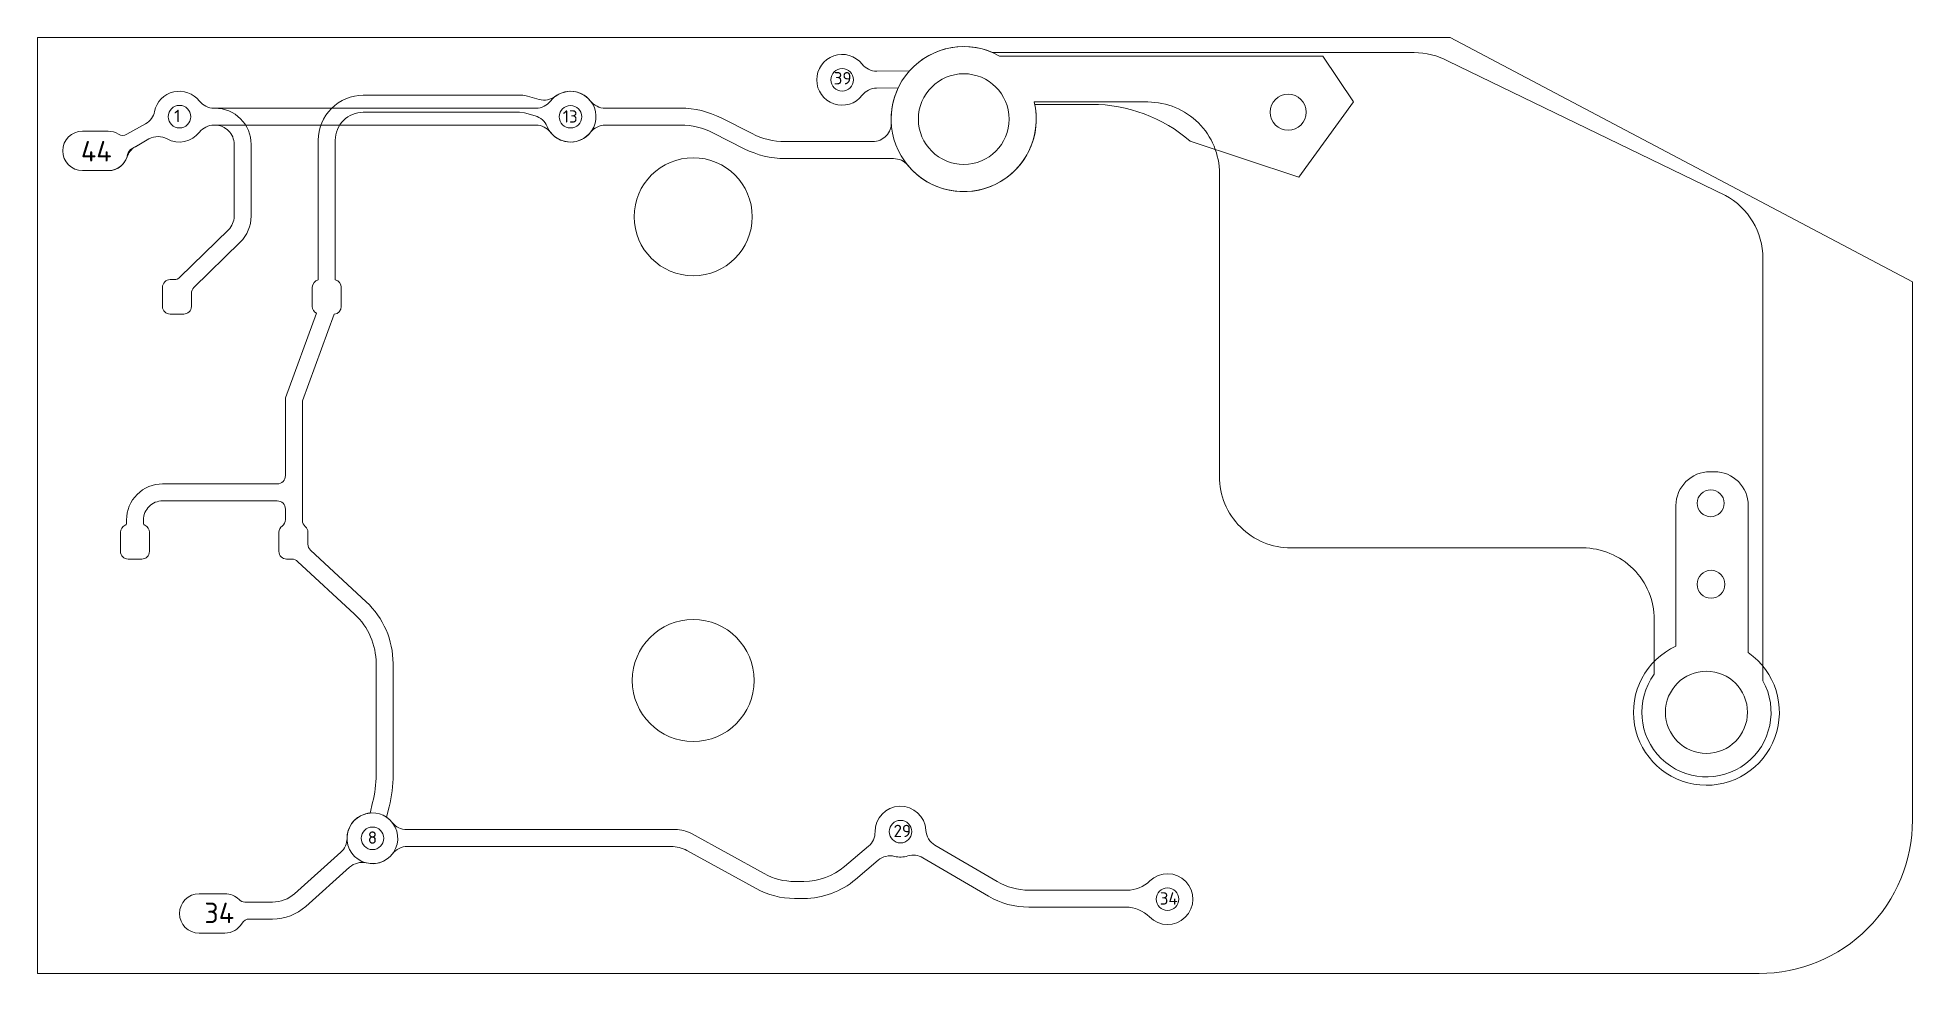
# Model space of a CAD drawing. Header units: millimetres. Extents: x 613 to 713, y -53 to 166.
# Drawn here: x 667.7 to 713.32, y -52.96 to -30.2 of the extents above; entities that cross this region are included whole.
import ezdxf

# ---------------------------------------------------------------- set-up
doc = ezdxf.new("R2010")
doc.units = ezdxf.units.MM
for name, color, linetype, lineweight in [('DXF_1_BOARD', 6, 'Continuous', 0), ('DXF_2_RUTE_TOP', 1, 'Continuous', 0), ('DXF_3_RUTE BOTTOM', 5, 'Continuous', 0), ('DXF_4_PIN_NR', 7, 'Continuous', 0), ('DXF_HOLE', 6, 'Continuous', 0)]:
    doc.layers.add(name, color=color, linetype=linetype, lineweight=lineweight)
doc.styles.add('Default', font='')
doc.styles.get('Default').set_extended_font_data('ISOCPEUR')

msp = doc.modelspace()

# ---------------------------------------------------------------- texts
at = {"layer": 'DXF_4_PIN_NR', "attachment_point": 1, "style": 'Default'}
for s, insert, char_height, width in [('39', (687.074, -31.035), 0.3, 1.38182), ('1', (671.03, -31.953), 0.3, 0.84), ('13', (680.482, -31.966), 0.3, 1.26182), ('44', (668.76, -32.713), 0.4979, 2.49233), ('44', (668.76, -32.713), 0.4979, 2.49233), ('8', (675.739, -49.507), 0.3, 0.96), ('29', (688.529, -49.346), 0.3, 1.38182), ('34', (695.006, -50.988), 0.3, 1.44364), ('34', (671.762, -51.239), 0.4979, 2.39578)]:
    msp.add_mtext(s, dxfattribs=dict(at, insert=insert, char_height=char_height, width=width))

# ---------------------------------------------------------------- linework, layer by layer
at = {"layer": 'DXF_1_BOARD'}
msp.add_lwpolyline([(709.586, -52.963, 0.414214), (713.318, -49.232), (713.318, -36.14), (702.072, -30.195), (667.704, -30.195), (667.704, -52.963)], format="xyb", close=True, dxfattribs=at)
at = {"layer": 'DXF_2_RUTE_TOP'}
for points in [[(671.169, -36.028), (672.348, -34.875, 0.201693), (672.487, -34.542), (672.487, -32.792, 0.414214), (672.022, -32.327), (671.998, -32.327, 0.2312), (671.643, -32.5, -0.369229), (670.856, -32.661, 0.261502), (670.416, -32.664), (670.086, -32.851, 0.186858), (669.881, -33.103, -0.324753), (669.425, -33.434), (668.798, -33.434, -1), (668.798, -32.475), (669.425, -32.475, -0.139135), (669.677, -32.547, 0.273943), (669.88, -32.55), (670.333, -32.293, 0.215304), (670.551, -31.994, -0.638728), (671.643, -31.741, 0.2312), (671.998, -31.914), (672.022, -31.914, -0.414214), (672.9, -32.792), (672.9, -34.542, -0.201693), (672.636, -35.17), (671.507, -36.276, 0.201693), (671.447, -36.418), (671.447, -36.739, -0.414214), (671.261, -36.924), (670.929, -36.924, -0.414214), (670.743, -36.739), (670.743, -36.271, -0.414214), (670.929, -36.085), (671.029, -36.085, 0.196134)], [(669.834, -42.061, 0.295932), (669.723, -42.231), (669.723, -42.698, 0.414214), (669.909, -42.884), (670.241, -42.884, 0.414214), (670.427, -42.698), (670.427, -42.231, 0.295932), (670.317, -42.061, -0.295932), (670.282, -42.006), (670.282, -41.931, -0.414214), (670.747, -41.466), (673.535, -41.466, -0.414136), (673.735, -41.666), (673.735, -41.919, -0.238883), (673.654, -42.08, 0.238676), (673.577, -42.231), (673.577, -42.698, 0.414214), (673.763, -42.884), (673.896, -42.884, -0.189181), (674.032, -42.938), (675.419, -44.224, -0.207995), (675.941, -45.425), (675.941, -48.129, -0.062006), (675.857, -48.806), (675.793, -49.06, 5.814781), (676.193, -49.161), (676.257, -48.907, 0.062006), (676.354, -48.129), (676.354, -45.425, 0.207995), (675.701, -43.922), (674.345, -42.665, -0.20868), (674.281, -42.518), (674.281, -42.231, 0.216402), (674.217, -42.089, -0.21654), (674.148, -41.939), (674.148, -39.034), (674.923, -36.924, 0.39057), (675.093, -36.739), (675.093, -36.271, 0.351375), (674.948, -36.09), (674.948, -32.692, -0.414214), (675.626, -32.013), (679.43, -32.013), (679.552, -32.03), (679.809, -32.102, -0.228422), (680.102, -32.361, 2.909962), (680.3, -31.628, -0.233958), (679.907, -31.701), (679.626, -31.622, 0.068769), (679.47, -31.6), (675.626, -31.6, 0.414214), (674.535, -32.692), (674.535, -36.09, 0.351375), (674.389, -36.271), (674.389, -36.739, 0.2806), (674.49, -36.904), (673.735, -38.961), (673.735, -40.853, -0.414214), (673.535, -41.053), (670.747, -41.053, 0.414214), (669.869, -41.931), (669.869, -42.006, -0.295932)]]:
    msp.add_lwpolyline(points, format="xyb", close=True, dxfattribs=at)
at = {"layer": 'DXF_3_RUTE BOTTOM'}
for points in [[(669.896, -33.041, -0.361974), (669.425, -33.434), (668.798, -33.434, -1), (668.798, -32.475), (669.425, -32.475, -0.139135), (669.677, -32.547, 0.273943), (669.88, -32.55), (670.333, -32.293, 0.215304), (670.551, -31.994, -0.638728), (671.643, -31.741, 0.2312), (671.998, -31.914), (679.83, -31.914, 0.230846), (680.184, -31.741, -0.48768), (681.158, -31.741, 0.230846), (681.513, -31.914), (683.344, -31.914, -0.118321), (684.338, -32.153), (685.086, -32.534, 0.118321), (685.892, -32.727), (688.024, -32.727, 0.427099), (688.474, -32.257, -0.122333), (688.643, -31.423), (688.118, -31.427, 0.230304), (687.766, -31.601, -2.910144), (687.763, -30.842, 0.232094), (688.12, -31.014), (688.917, -31.009, -0.354449), (691.11, -30.646), (698.973, -30.646), (699.718, -31.763), (698.385, -33.595), (695.744, -32.718, 0.18114), (693.352, -31.822), (691.965, -31.822, -0.782365), (688.876, -33.303, 0.223815), (688.529, -33.14), (685.892, -33.14, -0.118321), (684.898, -32.901), (684.15, -32.521, 0.118321), (683.344, -32.327), (681.515, -32.327, 0.231554), (681.159, -32.501, -0.489345), (680.183, -32.501, 0.231554), (679.828, -32.327), (671.998, -32.327, 0.2312), (671.643, -32.5, -0.369229), (670.856, -32.661, 0.261502), (670.416, -32.664), (669.994, -32.903, 0.221543)], [(690.939, -30.561, 4.255427), (691.952, -31.764), (694.717, -31.764, -0.414214), (696.458, -33.505), (696.458, -40.87, 0.414214), (698.199, -42.611), (705.292, -42.611, -0.414214), (707.034, -44.352), (707.034, -45.684, 1.826799), (709.678, -45.844), (709.678, -35.567, 0.275567), (708.765, -34.035), (702.02, -30.77, 0.124442), (701.192, -30.561)], [(707.564, -44.999), (707.564, -41.582, -0.414214), (708.39, -40.757), (708.498, -40.757, -0.414214), (709.323, -41.582), (709.323, -45.158, -3.750711)], [(694.183, -51.35), (691.823, -51.35, -0.133299), (690.839, -51.083), (689.24, -50.146, 0.210149), (688.88, -50.104, -0.134743), (688.553, -50.114, 0.239659), (688.156, -50.208), (687.606, -50.675, -0.17774), (686.346, -51.137), (686.123, -51.137, -0.126261), (685.186, -50.897), (683.504, -49.973, 0.126261), (683.119, -49.874), (676.699, -49.874, 0.233496), (676.342, -50.051, -0.297765), (675.704, -50.275, 0.247323), (675.297, -50.377), (674.232, -51.33, -0.18449), (673.423, -51.638), (672.854, -51.638, 0.26913), (672.68, -51.739, -0.26913), (672.264, -51.981), (671.637, -51.981, -1), (671.637, -51.022), (672.264, -51.022, -0.201384), (672.606, -51.166, 0.201384), (672.749, -51.226), (673.423, -51.226, 0.18449), (673.956, -51.022), (675.083, -50.014, 0.214392), (675.233, -49.677, -0.71187), (676.335, -49.291, 0.228891), (676.687, -49.461), (683.225, -49.461, -0.126261), (683.61, -49.56), (685.385, -50.535, 0.126261), (686.123, -50.725), (686.346, -50.725, 0.17774), (687.338, -50.36), (687.922, -49.866, 0.222557), (688.08, -49.519, -0.976487), (689.315, -49.478, 0.251185), (689.537, -49.841), (691.048, -50.727, 0.133299), (691.823, -50.937), (694.207, -50.937, 0.194806), (694.764, -50.711, -2.401094), (694.754, -51.589, 0.201016)]]:
    msp.add_lwpolyline(points, format="xyb", close=True, dxfattribs=at)
at = {"layer": 'DXF_HOLE'}
for centre, radius in [((687.277, -31.223), 0.274), ((690.237, -32.18), 1.103), ((671.156, -32.121), 0.274), ((680.671, -32.122), 0.274), ((698.129, -32.012), 0.441), ((708.409, -41.524), 0.328), ((708.416, -43.495), 0.339), ((708.305, -46.61), 0.999), ((688.698, -49.513), 0.274), ((675.851, -49.675), 0.274), ((695.194, -51.155), 0.274)]:
    msp.add_circle(centre, radius, dxfattribs=at)
at = {"layer": 'DXF_HOLE', "extrusion": (0, 0, -1)}
for centre, radius in [((-683.656, -34.555), 1.436), ((-683.656, -45.836), 1.484)]:
    msp.add_circle(centre, radius, dxfattribs=at)

msp.set_redraw_order([(e.dxf.handle, doc.entitydb.next_handle()) for e in msp.query("TEXT MTEXT ATTDEF DIMENSION ARC_DIMENSION")])  # texts and dimensions are drawn at this point

doc.saveas('drawing.dxf')
